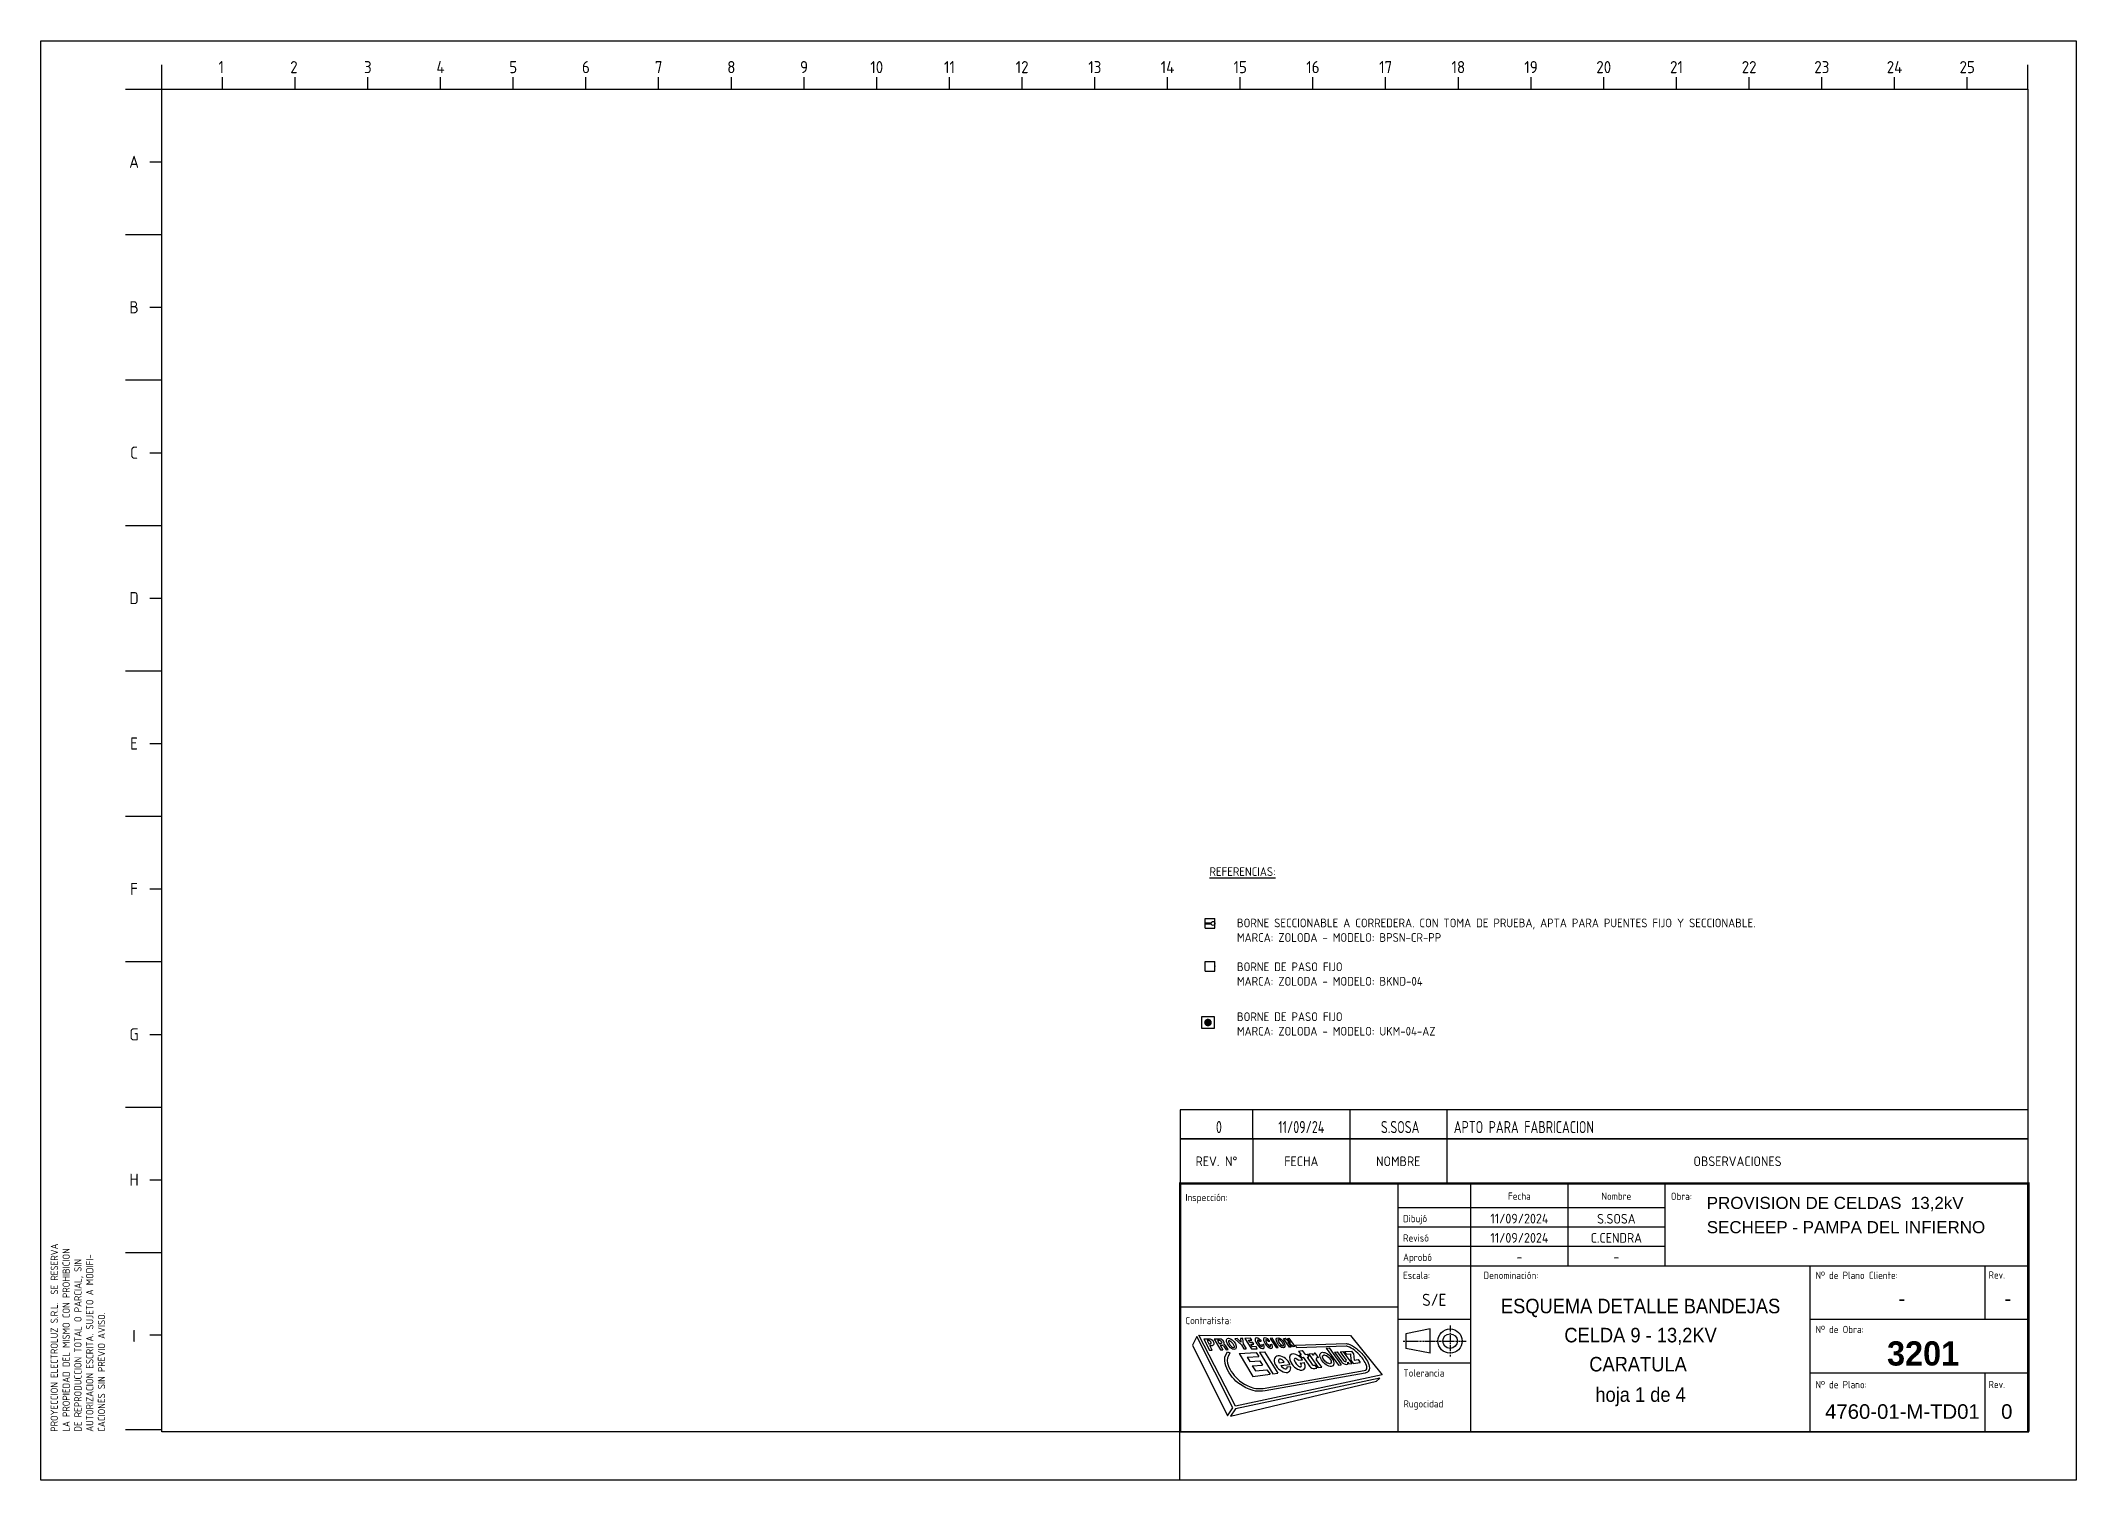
# Model space of a CAD drawing. Header units: millimetres. Extents: x 2272 to 7312, y -3839 to -3184.
# Drawn here: x 2271.5 to 2691.5, y -3839.2 to -3542.2 of the extents above; entities that cross this region are included whole.
import ezdxf
from ezdxf.enums import TextEntityAlignment as Align

# ---------------------------------------------------------------- set-up
doc = ezdxf.new("R2010")
doc.units = ezdxf.units.MM
doc.linetypes.add('CENTER', pattern=[2, 1.25, -0.25, 0.25, -0.25])
doc.layers.add('borneras', color=7, linetype='Continuous', lineweight=25)
doc.layers.add('SYMS', color=7, linetype='Continuous')
doc.layers.add('TEXTOS', color=3, linetype='Continuous')
doc.styles.add('ROMANS', font='isocp3.shx')
doc.styles.add('ROTULO', font='isocp3.shx')
doc.styles.add('style1', font='arial.ttf', dxfattribs={"height": 1})
doc.styles.add('style2', font='romab___.ttf', dxfattribs={"height": 1})
doc.styles.add('WD_IEC', font='ISOCP2.shx', dxfattribs={"width": 0.9, "height": 4})

msp = doc.modelspace()

# ---------------------------------------------------------------- texts
at = {"layer": 'TEXTOS', "ltscale": 2, "char_height": 1.8, "attachment_point": 1, "style": 'ROMANS'}
for s, width, insert in [('{\\LREFERENCIAS:}', 208.4427, (2512.66, -3712.7)), ('BORNE SECCIONABLE A CORREDERA. CON TOMA DE PRUEBA, APTA PARA PUENTES FIJO Y SECCIONABLE. MARCA: ZOLODA - MODELO: BPSN-CR-PP', 114.9796, (2518.32, -3723.29)), ('BORNE DE PASO FIJO\\PMARCA: ZOLODA - MODELO: BKND-04', 208.4427, (2518.32, -3732.33)), ('BORNE DE PASO FIJO\\PMARCA: ZOLODA - MODELO: UKM-04-AZ ', 208.4427, (2518.32, -3742.63))]:
    msp.add_mtext_dynamic_manual_height_columns(s, width=width, gutter_width=9, heights=[0], dxfattribs=dict(at, insert=insert))

# ---------------------------------------------------------------- blocks, each defined once
blk = doc.blocks.new('ROTULO F-A3')
at = {"color": 1, "linetype": 'Continuous'}
for p, q in [((25, 10), (25, 287)), ((25, 287), (410, 287)), ((410, 287), (410, 10)), ((410, 10), (25, 10))]:
    blk.add_line(p, q, dxfattribs=at)
at = {"color": 1}
blk.add_lwpolyline([(0, 0), (0, 297), (420, 297), (420, 0)], close=True, dxfattribs=at)
at = {"layer": 'TEXTOS'}
blk.add_line((25, 287), (25, 292), dxfattribs=at)
at = {"layer": 'TEXTOS', "color": 3}
for p, q in [((410, 287), (410, 292)), ((17.5, 287), (25, 287)), ((37.5, 287), (37.5, 289.5)), ((52.5, 287), (52.5, 289.5)), ((67.5, 287), (67.5, 289.5)), ((82.5, 287), (82.5, 289.5)), ((97.5, 287), (97.5, 289.5)), ((112.5, 287), (112.5, 289.5)), ((127.5, 287), (127.5, 289.5)), ((142.5, 287), (142.5, 289.5)), ((157.5, 287), (157.5, 289.5)), ((172.5, 287), (172.5, 289.5)), ((187.5, 287), (187.5, 289.5)), ((202.5, 287), (202.5, 289.5)), ((217.5, 287), (217.5, 289.5)), ((232.5, 287), (232.5, 289.5)), ((247.5, 287), (247.5, 289.5)), ((262.5, 287), (262.5, 289.5)), ((277.5, 287), (277.5, 289.5)), ((292.5, 287), (292.5, 289.5)), ((307.5, 287), (307.5, 289.5)), ((322.5, 287), (322.5, 289.5)), ((337.5, 287), (337.5, 289.5)), ((352.5, 287), (352.5, 289.5)), ((367.5, 287), (367.5, 289.5)), ((382.5, 287), (382.5, 289.5)), ((397.5, 287), (397.5, 289.5)), ((22.5, 272), (25, 272)), ((17.5, 257), (25, 257)), ((22.5, 242), (25, 242)), ((17.5, 227), (25, 227)), ((22.5, 212), (25, 212)), ((17.5, 197), (25, 197)), ((22.5, 182), (25, 182)), ((17.5, 167), (25, 167)), ((22.5, 152), (25, 152)), ((17.5, 137), (25, 137)), ((22.5, 122), (25, 122)), ((17.5, 107), (25, 107)), ((22.5, 92), (25, 92)), ((17.5, 77), (25, 77)), ((22.5, 62), (25, 62)), ((17.5, 47), (25, 47)), ((22.5, 30), (25, 30)), ((17.5, 10.5), (25, 10.5))]:
    blk.add_line(p, q, dxfattribs=at)
at = {"layer": 'TEXTOS', "color": 3, "style": 'ROMANS'}
for s, p in [('1', (37.25, 290.3)), ('2', (52.25, 290.3)), ('3', (67.5, 290.3)), ('4', (82.5, 290.3)), ('5', (97.5, 290.3)), ('6', (112.5, 290.3)), ('7', (127.5, 290.3)), ('8', (142.5, 290.3)), ('9', (157.5, 290.3)), ('10', (172.5, 290.3)), ('11', (187.5, 290.3)), ('12', (202.5, 290.3)), ('13', (217.5, 290.3)), ('14', (232.5, 290.3)), ('15', (247.5, 290.3)), ('16', (262.5, 290.3)), ('17', (277.5, 290.3)), ('18', (292.5, 290.3)), ('19', (307.5, 290.3)), ('20', (322.5, 290.3)), ('21', (337.5, 290.3)), ('22', (352.5, 290.3)), ('23', (367.5, 290.3)), ('24', (382.5, 290.3)), ('25', (397.5, 290.3))]:
    blk.add_text(s, height=2.5, dxfattribs=at).set_placement(p, align=Align.CENTER)
for s, p in [('A', (19.26, 272)), ('B', (19.26, 242)), ('C', (19.26, 212)), ('D', (19.26, 182)), ('E', (19.26, 152)), ('F', (19.26, 122)), ('G', (19.26, 92)), ('H', (19.26, 62)), ('I', (19.26, 29.78))]:
    blk.add_text(s, height=2.5, dxfattribs=at).set_placement(p, align=Align.MIDDLE)
at = {"layer": 'TEXTOS', "color": 3, "linetype": 'Continuous', "style": 'ROMANS'}
for s, p in [('SE RESERVA', (3.57, 38.3)), ('LA PROPIEDAD DEL MISMO CON PROHIBICION', (6, 10.01)), ('AUTORIZACION ESCRITA. SUJETO A MODIFI-', (10.86, 10.01)), ('DE REPRODUCCION TOTAL O PARCIAL, SIN', (8.43, 10.01)), ('PROYECCION ELECTROLUZ S.R.L.', (3.54, 10.01)), ('CACIONES SIN PREVIO AVISO.', (13.29, 10.01))]:
    blk.add_text(s, height=1.5, rotation=90, dxfattribs=at).set_placement(p)
blk = doc.blocks.new('LOGO ELECTROLUZ')
for p, q in [((42.8, -28.1), (45, -31.9)), ((42.8, -28.1), (44.4, -28.1)), ((43.1, -32), (45, -31.9)), ((45.5, -28.7), (47.7, -31.8)), ((47.7, -31.8), (49.5, -31.7)), ((61.9, -27.1), (64.3, -31.1)), ((62.3, -31.1), (64.3, -31.1)), ((75.5, -25), (76.8, -24.8)), ((84.2, -27.6), (85.3, -27.5)), ((107.5, -32.9), (110.6, -32.5)), ((107.5, -32.9), (109.8, -36)), ((110.6, -32.5), (112.9, -35.7)), ((130.3, -30.6), (132.7, -30.4)), ((130.3, -30.6), (140.6, -44.7)), ((132.7, -30.4), (142.8, -44.4)), ((141.8, -33.5), (144.2, -33.4)), ((141.8, -33.5), (146.8, -40.5)), ((144.2, -33.4), (151.4, -43.3)), ((145.4, -33.3), (151.4, -33)), ((145.4, -33.3), (146.9, -35.4)), ((153, -34.9), (151.4, -33)), ((58.4, -34.9), (72.6, -34)), ((58.4, -34.9), (69.8, -54)), ((65, -38.1), (74.8, -37.5)), ((65, -38.1), (67.2, -41.6)), ((67.2, -41.6), (75.7, -41.1)), ((69.3, -45.1), (77.9, -44.6)), ((69.3, -45.1), (72, -49.3)), ((72, -49.3), (81.4, -48.4)), ((72.6, -34), (74.8, -37.5)), ((75.2, -33.9), (79.4, -33.6)), ((75.2, -33.9), (86.4, -51.8)), ((75.7, -41.1), (77.9, -44.6)), ((79.4, -33.6), (90.4, -51.3)), ((81.4, -48.4), (84, -52.1)), ((91.5, -42.6), (95.6, -42.1)), ((92.9, -44.9), (100.5, -43.9)), ((98.2, -46), (101, -45.7)), ((107.3, -40.5), (110.8, -40.1)), ((108.3, -36.1), (109.8, -36)), ((108.3, -36.1), (109.9, -38.3)), ((109.1, -42.8), (112.2, -42.4)), ((109.9, -38.3), (111.3, -38.1)), ((111.3, -38.1), (116.7, -45.7)), ((112.9, -35.7), (114.5, -35.6)), ((114.5, -35.6), (116, -37.7)), ((114.5, -37.9), (116, -37.7)), ((114.5, -37.9), (118.8, -44)), ((120.3, -44.7), (120.9, -44.7)), ((120.7, -47.3), (122.6, -47.1)), ((120.9, -44.7), (122.6, -47.1)), ((137.1, -33.8), (139.5, -33.7)), ((137.1, -33.8), (143, -41.9)), ((139.5, -33.7), (144.5, -40.6)), ((140.6, -44.7), (142.8, -44.4)), ((143, -41.9), (144.1, -42.8)), ((144.1, -42.8), (145.3, -43.6)), ((144.5, -40.6), (145.3, -41.3)), ((145.3, -41.3), (146.1, -41.6)), ((145.3, -43.6), (146.7, -43.9)), ((146.1, -41.6), (146.7, -41.5)), ((146.7, -41.5), (146.8, -41)), ((146.7, -43.9), (147.8, -43.8)), ((146.8, -41), (146.8, -40.5)), ((146.9, -35.4), (150.4, -35.2)), ((147.8, -43.8), (148.1, -43.2)), ((148.1, -43.2), (148.1, -42.2)), ((148.1, -42.2), (149.1, -43.6)), ((149.1, -43.6), (151.4, -43.3)), ((150.4, -35.2), (150.7, -40.5)), ((150.7, -40.5), (152.6, -43.2)), ((152.6, -43.2), (158.4, -42.4)), ((153, -34.9), (153.3, -40.5)), ((153.3, -40.5), (156.6, -40)), ((156.6, -40), (158.4, -42.4)), ((69.8, -54), (84, -52.1)), ((86.4, -51.8), (90.4, -51.3))]:
    blk.add_line(p, q)
for points in [[(53.4, -79.7), (23.5, -20.9), (20, -28.1), (49, -86.5)], [(25.3, -19.9), (150.5, -20), (176.6, -52.5), (55.5, -78.3)], [(37.4, -27.9), (37.7, -27.5), (37.8, -27.1), (37.8, -26.7), (37.8, -26.3), (37.7, -25.8), (37.4, -25.4), (37.2, -25), (37, -24.6), (36.5, -24.2), (36.1, -23.8), (35.7, -23.6), (35.3, -23.4), (34.9, -23.2), (34.5, -23.1), (34.3, -23.1), (29.3, -23.1), (34, -32.1), (36.2, -32.1), (34.2, -28.3), (36.5, -28.3), (36.9, -28.2)], [(35, -27), (35.2, -26.8), (35.4, -26.6), (35.4, -26.4), (35.4, -26.2), (35.3, -26), (35.3, -25.8), (35.1, -25.6), (35, -25.4), (34.9, -25.1), (34.7, -24.9), (34.5, -24.7), (34.4, -24.5), (34.1, -24.4), (33.9, -24.4), (33.8, -24.3), (32.1, -24.3), (33.5, -27), (34.8, -27)], [(69.7, -25.8), (67.3, -25.9), (66.1, -24), (69, -23.9), (68, -22.4), (63.1, -22.5), (68.6, -31), (73.3, -31), (72.5, -29.3), (69.5, -29.4), (68.2, -27.3), (70.7, -27.2)], [(90.7, -30), (85.7, -22.4), (84, -22.5), (89, -30)], [(171.8, -57.8), (174.7, -55.3), (55.6, -80.7), (51.4, -86.7)]]:
    blk.add_lwpolyline(points, close=True)
for points in [[(43.2, -23), (38, -23.1), (43.2, -32)], [(62, -27.2), (61.6, -22.6), (59.6, -22.6), (60, -25.6), (56.9, -22.7), (54.9, -22.8), (60.4, -27.9), (62.3, -31.1)], [(77.3, -27.7), (78.4, -27.6)], [(95.1, -22.5), (96.4, -22.2), (100.8, -26.1), (98.3, -22.5), (99.6, -22.3), (104.4, -29.3), (103.1, -29.4), (98.7, -25.6), (101.4, -29.6), (100.1, -29.8), (95.1, -22.5)], [(127.6, -38.1), (127.1, -37.8), (127.6, -37.4)], [(127.5, -37.4), (127.3, -36.9), (127.8, -36.8)], [(127.9, -38.8), (127.3, -38.5), (127.6, -38.1)], [(128.2, -39.4), (127.6, -39.2), (127.9, -38.8)], [(127.7, -36.8), (127.9, -36.2), (128.3, -36.4)], [(128.5, -40), (127.9, -39.9), (128.2, -39.4)], [(128.3, -36.4), (128.8, -36), (129, -36.4)], [(128.9, -40.5), (128.3, -40.5), (128.5, -40)], [(129.4, -41), (128.8, -41), (128.9, -40.5)], [(129, -36.4), (129.5, -36.1), (129.7, -36.6)], [(129.9, -41.5), (129.3, -41.5), (129.4, -41)], [(129.7, -36.6), (130.3, -36.4), (130.3, -36.9)], [(130.5, -42), (129.9, -42), (129.9, -41.5)], [(130.3, -36.9), (130.9, -36.7), (130.9, -37.2)], [(131, -42.4), (130.4, -42.5), (130.4, -42)], [(130.9, -37.2), (131.5, -37.1), (131.5, -37.6)], [(131.6, -42.7), (131, -42.9), (131, -42.4)], [(131.5, -37.6), (132.1, -37.6), (132, -38.1)], [(132.2, -43), (131.7, -43.2), (131.6, -42.7)], [(132, -38.1), (132.6, -38), (132.5, -38.6)], [(132.9, -43.2), (132.4, -43.5), (132.2, -43)], [(132.5, -38.5), (133.1, -38.6), (133, -39.1)], [(133.6, -43.2), (133.2, -43.6), (132.9, -43.2)], [(133, -39.1), (133.6, -39.1), (133.4, -39.6)], [(133.4, -39.6), (134, -39.7), (133.8, -40.2)], [(134.2, -42.8), (134, -43.4), (133.6, -43.2)], [(133.8, -40.2), (134.3, -40.4), (134.1, -40.8)], [(134.1, -40.8), (134.6, -41.1), (134.3, -41.5)], [(134.4, -42.2), (134.7, -42.7), (134.2, -42.8)], [(134.3, -41.5), (134.8, -41.8), (134.4, -42.2)]]:
    blk.add_lwpolyline(points)
for points in [[(43.6, -24.9, 0.267537), (42.4, -24.2), (40.6, -24.1), (42.1, -26.8), (43.3, -26.8, 0.577864), (44, -25.6, -0.577864), (43.3, -26.8, 0.577864), (44, -25.6)], [(161.6, -49.1), (162.7, -48.8, 0.142238), (163.2, -48.5), (163.4, -48.3), (163.8, -47.7), (163.9, -47), (163.8, -45.8), (163.5, -44.8), (163, -43.5), (162.4, -42.4), (161.8, -41.2), (160.8, -39.7), (159.9, -38.5), (159, -37.4), (158.1, -36.4), (157.2, -35.4), (156.4, -34.6), (155.2, -33.5), (154, -32.6), (152.5, -31.5), (151, -30.5), (149.5, -29.8), (148, -29.1, 0.120209), (146.7, -28.8), (106.2, -30.2), (105.1, -28.2), (146.8, -26.8, -0.106118), (148.6, -27.1), (150.4, -27.8), (152.1, -28.7), (153.7, -29.7), (155.3, -30.9), (156.5, -31.9), (157.8, -33), (158.7, -33.9), (159.7, -34.9), (160.7, -36.1), (161.6, -37.2), (162.5, -38.5), (163.6, -40.1), (164.3, -41.4), (165, -42.7), (165.5, -44.1), (165.9, -45.3), (166, -47), (165.9, -48.5), (165.1, -49.7), (164.9, -49.9, -0.158957), (162.5, -51.1), (79.9, -65.8), (77.8, -66), (75.6, -66.1), (73.4, -66.1), (72, -66), (70.1, -65.5), (66.8, -64.5), (64.1, -63.4), (61.7, -62), (59.5, -60.5), (57.4, -59.1), (55.9, -57.7), (54.3, -56.1), (52.8, -54.5), (51.5, -52.7), (50.2, -50.9), (49.1, -49.1), (48.2, -47), (47.4, -45.2), (46.9, -43.2), (46.6, -40.8), (46.8, -38), (47.3, -36.5), (48.8, -33.7), (50.8, -34.5), (49.3, -37.3), (48.9, -38.5), (48.7, -40.7), (49, -42.8), (49.4, -44.5), (50.1, -46.1), (51, -48.1), (52, -49.8), (53.3, -51.5), (54.4, -53.1), (55.9, -54.6), (57.4, -56.2), (58.8, -57.5), (60.7, -58.8), (62.8, -60.2), (65, -61.4), (67.5, -62.5), (70.7, -63.5), (72.3, -63.9), (74.1, -63.9, 0.000442), (74.1, -63.9), (75.9, -63.9), (78.3, -63.7)]]:
    blk.add_lwpolyline(points, format="xyb", close=True)
for points in [[(49.5, -31.7), (47.5, -28.7, 0.145776), (45.9, -27.3)], [(82.4, -24.9), (83.7, -24.7, 0.098269), (83.3, -24.1)], [(123.7, -38.4, 0.75829), (123.9, -38.3), (121.5, -34.9, 0.3122), (121.1, -34.7, 0.345642), (119.9, -36.3, -0.737417), (119.7, -36.3), (118.9, -35.3), (115.9, -35.4), (123.8, -46.6), (126.8, -46.3), (122.2, -39.9)]]:
    blk.add_lwpolyline(points, format="xyb")
for centre, radius, start, end in [((44.4, -29.5), 1.43, 34.1273, 89.7303), ((75.1, -25.3), 1.81, 16.3046, 38.754), ((78.4, -28), 0.409, 20.8811, 97.3911), ((85.3, -27.9), 0.409, 20.8811, 97.3911), ((120.2, -42.8), 4.52, 211.7567, 281.064), ((120.3, -42.9), 1.78, 215.6519, 271.0931)]:
    blk.add_arc(centre, radius, start, end)
for centre, major_axis, ratio, start_param, end_param in [((43.7, -25.6), (-1.78, 2.27), 0.71837, 3.478682, 5.643844), ((75.4, -26.5), (-3.28, 4.19), 0.425735, 4.931811, 10.366574), ((75.6, -26.5), (-1.92, 2.79), 0.27429, 5.104169, 10.390045), ((82.3, -26.4), (-3.28, 4.19), 0.425735, 4.931811, 10.366574), ((82.4, -26.4), (-1.92, 2.79), 0.27429, 5.104169, 10.390045), ((94.3, -43.7), (-5.83, 5.9), 0.605135, 4.137609, 10.165169), ((93.4, -42.1), (-1.92, 2.28), 0.636404, 4.248349, 7.545851), ((94.8, -43.9), (-2.96, 3.52), 0.458058, 1.483197, 3.735763), ((106.5, -42), (-5.68, 5.87), 0.559918, 4.508545, 10.442424), ((106.9, -42.5), (-2.69, 3.3), 0.373274, 5.022938, 10.616838), ((123.4, -39.6), (-0.86, 1.04), 0.873543, 5.241192, 7.433383)]:
    blk.add_ellipse(centre, major_axis=major_axis, ratio=ratio, start_param=start_param, end_param=end_param)
for centre, major_axis, ratio in [((52.1, -27), (-3.4, 4.33), 0.506682), ((52.2, -27.3), (-2.1, 3.06), 0.330901), ((92.7, -26.1), (-3.03, 3.87), 0.489465), ((92.8, -26), (-1.91, 2.78), 0.302309), ((130.9, -39.8), (-5.09, 5.23), 0.516133)]:
    blk.add_ellipse(centre, major_axis=major_axis, ratio=ratio)
blk = doc.blocks.new('Rotulo Ppa del Infierno')
at = {"color": 7}
for p, q in [((0, 60.52), (-175, 60.52)), ((-175, 60.52), (-175, 51.31)), ((-160, 60.52), (-160, 51.31)), ((-140, 60.52), (-140, 51.31)), ((-120, 60.52), (-120, 51.31))]:
    blk.add_line(p, q, dxfattribs=at)
for p, q in [((0, 51.31), (0, 60.52)), ((-130, 25.81), (-175, 25.81)), ((-0.1, 0.1), (0.1, 0.1)), ((0, 0.2), (0, 0))]:
    blk.add_line(p, q)
at = {"color": 7, "linetype": 'Continuous'}
for p, q in [((-130, 0.31), (-130, 51.31)), ((-115, 0.31), (-115, 51.31)), ((-95, 51.31), (-95, 34.31)), ((-75, 51.31), (-75, 34.31)), ((-75, 46.31), (-130, 46.31)), ((-75, 42.31), (-130, 42.31)), ((-75, 38.31), (-130, 38.31)), ((-130, 34.31), (0, 34.31)), ((-45, 0.31), (-45, 34.31)), ((-9, 34.27), (-9, 23.31)), ((-130, 23.31), (-115, 23.31)), ((-123.4, 21.31), (-128.4, 20.31)), ((-123.4, 16.31), (-123.4, 21.31)), ((-45, 23.31), (0, 23.31)), ((-128.4, 20.31), (-128.4, 17.31)), ((-123.4, 16.31), (-128.4, 17.31)), ((-130, 14.31), (-115, 14.31)), ((-45, 12.23), (0, 12.23)), ((-9, 12.19), (-9, 0.1))]:
    blk.add_line(p, q, dxfattribs=at)
at = {"color": 3, "linetype": 'CENTER'}
blk.add_line((-119.3, 22.01), (-119.3, 15.61), dxfattribs=at)
at = {"color": 3, "linetype": 'CENTER', "ltscale": 0.3}
blk.add_line((-129, 18.81), (-116, 18.81), dxfattribs=at)
at = {"color": 1, "linetype": 'Continuous'}
blk.add_line((-175, 0.1), (0, 0.1), dxfattribs=at)
at = {"color": 1, "linetype": 'Continuous', "const_width": 0.5}
blk.add_lwpolyline([(-175, 0.1), (-175, 51.31), (0, 51.31), (0, 0.1)], dxfattribs=at)
at = {"color": 7, "linetype": 'Continuous'}
for radius in [2.5, 1.5]:
    blk.add_circle((-119.3, 18.81), radius, dxfattribs=at)
at = {"xscale": 0.25, "yscale": 0.25, "zscale": 0.25}
blk.add_blockref('LOGO ELECTROLUZ', (-177.45, 24.99), dxfattribs=at)
at = {"color": 3, "linetype": 'Continuous', "style": 'ROMANS'}
for s, height, p in [('REV. N%%D', 2, (-167.5, 55.91)), ('FECHA', 2, (-150, 55.91)), ('NOMBRE', 2, (-130, 55.91)), ('OBSERVACIONES', 2, (-60, 55.91)), ('Fecha', 1.5, (-105, 48.72)), ('Nombre', 1.5, (-85, 48.72))]:
    blk.add_text(s, height=height, dxfattribs=at).set_placement(p, align=Align.MIDDLE)
for s, p in [('Inspección:', (-173.91, 47.69)), ('Obra:', (-73.75, 47.94)), ('Dibujó', (-129, 43.34)), ('Revisó', (-129, 39.34)), ('Aprobó', (-129, 35.34)), ('Escala:', (-129, 31.63)), ('Denominación:', (-112.4, 31.63)), ('Nº de Plano Cliente:', (-43.91, 31.63)), ('Rev.', (-8.21, 31.71)), ('Contratista:', (-173.91, 22.3)), ('Nº de Obra:', (-43.91, 20.46)), ('Tolerancia', (-128.92, 11.48)), ('Nº de Plano:', (-43.91, 9.08)), ('Rev.', (-8.21, 9.11)), ('Rugocidad', (-128.92, 5.12))]:
    blk.add_text(s, height=1.5, dxfattribs=at).set_placement(p)
at = {"color": 7, "style": 'style1'}
for tag, p in [('OBRA1', (-66.34, 46.07)), ('OBRA2', (-66.34, 41.07)), ('OBRA3', (-66.34, 36.07))]:
    blk.add_attdef(tag, p, '', height=2.5, dxfattribs=at)
at = {"color": 3, "style": 'ROMANS'}
for tag, p in [('FECHDIB', (-105, 43.08)), ('NAMEDIB', (-85, 43.05)), ('FECHREV', (-105, 39.11)), ('NAMEREV', (-85, 39.1)), ('FECHAPR', (-105, 35.18)), ('NAMEAPR', (-85, 35.18))]:
    blk.add_attdef(tag, text='', height=2, dxfattribs=at).set_placement(p, align=Align.CENTER)
at = {"color": 7, "style": 'ROMANS'}
blk.add_attdef('ESC', text='', height=2.5, dxfattribs=at).set_placement((-122.57, 27.33), align=Align.MIDDLE)
at = {"color": 7}
for tag, height, style, p in [('DESCRIPCION1', 3, 'style1', (-80, 24.56)), ('DESCRIPCION2', 3, 'style1', (-80, 18.56)), ('NºIP', 5, 'style2', (-21.71, 13.77)), ('DESCRIPCION3', 3, 'style1', (-80, 12.56)), ('DESCRIPCION4', 3, 'style1', (-80, 6.28)), ('REV', 3, 'style1', (-4.44, 2.79))]:
    blk.add_attdef(tag, text='', height=height, dxfattribs=dict(at, style=style)).set_placement(p, align=Align.CENTER)
at = {"color": 7, "linetype": 'Continuous', "style": 'style1'}
for tag, p in [('NºPLCLIENTE', (-26.07, 26.12)), ('REVCLIENTE', (-4.21, 26.12)), ('NºPLANO', (-25.97, 2.78))]:
    blk.add_attdef(tag, text='', height=3, dxfattribs=at).set_placement(p, align=Align.CENTER)
blk = doc.blocks.new('REVISION001')
for p, q in [((-160, 0), (-160, 6)), ((-140, 6), (-140, 0)), ((-120, 6), (-120, 0))]:
    blk.add_line(p, q)
blk.add_lwpolyline([(-175, 0), (0, 0), (0, 6), (-175, 6)], close=True)
at = {"style": 'ROTULO', "width": 0.8}
for tag, p in [('REV-N°', (-167, 1.2)), ('FECHA', (-150, 1.2)), ('REVISO', (-129.6, 1.2))]:
    blk.add_attdef(tag, text='', height=2.5, dxfattribs=at).set_placement(p, align=Align.CENTER)
blk.add_attdef('DESCRIPCION', (-118.54, 1.2), '', height=2.5, dxfattribs=at)
blk = doc.blocks.new('BORNERA AMPEROMETRICA SECCIONABLE')
at = {"layer": 'borneras', "linetype": 'Continuous'}
for p, q in [((0, 1), (2, 1)), ((0, -1), (0, 1)), ((2, -1), (2, 1)), ((0, -1), (2, -1)), ((0, -1), (2, -1))]:
    blk.add_line(p, q, dxfattribs=at)
at = {"layer": 'borneras', "ltscale": 2, "const_width": 0.5}
blk.add_lwpolyline([(1.2, 0), (0, 0)], dxfattribs=at)
at = {"layer": 'borneras'}
blk.add_circle((1.6, 0), 0.4, dxfattribs=at)
at = {"layer": 'borneras', "linetype": 'Continuous'}
for p in [(0, 0), (2, 0)]:
    blk.add_point(p, dxfattribs=at)
at = {"layer": 'TEXTOS', "style": 'ROMANS', "width": 0.8}
blk.add_attdef('BORNERA', text='', height=1.8, dxfattribs=at).set_placement((0, 2), align=Align.RIGHT)
blk.add_attdef('BORNE', (2, 2), '', height=1.8, dxfattribs=at)
blk = doc.blocks.new('VT0001')
for p, q in [((-1.25, -1.25), (-1.25, 1.25)), ((-1.25, 1.25), (1.25, 1.25)), ((1.25, 1.25), (1.25, -1.25)), ((1.25, -1.25), (-1.25, -1.25))]:
    blk.add_line(p, q)
at = {"style": 'WD_IEC'}
for tag, p in [('INST', (-2.25, 6.5)), ('LOC', (-2.25, 3.5)), ('DESC1', (-2.25, -6.25)), ('DESC2', (-2.25, -9.25)), ('DESC3', (-2.25, -12.25))]:
    blk.add_attdef(tag, text='', height=2.5, dxfattribs=at).set_placement(p, align=Align.RIGHT)
at = {"style": 'WD_IEC', "flags": 1}
for tag, p, height in [('ASSYCODE', (2.75, 10.75), 1), ('CATDESC', (2.75, 9.25), 1), ('MFG', (2.75, 7.25), 1.5), ('CAT', (2.75, 4.75), 1.5), ('X4PIN01', (-1.25, 1), 0.25), ('X4TERM01', (-1.25, 0), 0.25), ('X4TERMDESC01', (-1.25, 0.5), 0.4), ('STRIPSEQ', (0, 0), 0.025), ('X2PIN01', (0, 2.25), 0.25), ('X2TERM01', (0, 1.25), 0.25), ('X8PIN01', (0, -0.25), 0.25), ('X2TERMDESC01', (0, 1.75), 0.4), ('X1PIN01', (1.25, 1), 0.25), ('X1TERM01', (1.25, 0), 0.25), ('X1TERMDESC01', (1.25, 0.5), 0.4), ('LINKTERM', (0, -0.04), 0.025), ('X8TERM01', (0, -1.25), 0.25), ('X8TERMDESC01', (0, -0.75), 0.4)]:
    blk.add_attdef(tag, p, '', height=height, dxfattribs=at)
at = {"style": 'WD_IEC', "flags": 8}
for tag, height, p in [('TAGSTRIP', 2.5, (-2.25, 0.5)), ('TERM01', 2, (-2.25, -3.25))]:
    blk.add_attdef(tag, text='', height=height, dxfattribs=at).set_placement(p, align=Align.RIGHT)

# ---------------------------------------------------------------- hatches: boundary and pattern name
h = msp.add_hatch(color=5)
h.dxf.hatch_style = 1
h.set_gradient(color1=(0, 0, 255), one_color=1, tint=1)
edge = h.paths.add_edge_path()
edge.add_arc((2512.34, -3744.73), 0.793, 0, 360)

# ---------------------------------------------------------------- linework, layer by layer
at = {"color": 0, "linetype": 'Continuous'}
for p, q in [((2511.79, -3732.14), (2513.79, -3732.14)), ((2511.79, -3734.14), (2511.79, -3732.14)), ((2513.79, -3734.14), (2513.79, -3732.14)), ((2511.79, -3734.14), (2513.79, -3734.14)), ((2511.79, -3734.14), (2513.79, -3734.14))]:
    msp.add_line(p, q, dxfattribs=at)
msp.add_line((2506.5, -3829.17), (2506.5, -3839.17))
msp.add_point((2513.79, -3733.14), dxfattribs=at)

# ---------------------------------------------------------------- block references
msp.add_blockref('ROTULO F-A3', (2271.5, -3839.17))
msp.add_blockref('REVISION001', (2681.6, -3768.75)).add_auto_attribs({'REV-N°': '0', 'FECHA': '11/09/24', 'REVISO': 'S.SOSA', 'DESCRIPCION': 'APTO PARA FABRICACION'})
ref = msp.add_blockref('Rotulo Ppa del Infierno', (2681.6, -3829.27))
ref.add_attrib('OBRA1', 'PROVISION DE CELDAS  13,2kV', (2615.26, -3783.2), dxfattribs={"color": 7, "height": 2.5, "style": 'style1'})
ref.add_attrib('OBRA2', 'SECHEEP - PAMPA DEL INFIERNO', (2615.26, -3788.2), dxfattribs={"color": 7, "height": 2.5, "style": 'style1'})
ref.add_attrib('DESCRIPCION1', 'ESQUEMA DETALLE BANDEJAS', dxfattribs={"color": 7, "height": 3, "style": 'style1', "width": 0.9}).set_placement((2601.6, -3804.72), align=Align.CENTER)
ref.add_attrib('DESCRIPCION2', 'CELDA 9 - 13,2KV', dxfattribs={"color": 7, "height": 3, "style": 'style1', "width": 0.9}).set_placement((2601.6, -3810.72), align=Align.CENTER)
ref.add_attrib('DESCRIPCION3', 'CARATULA ', dxfattribs={"color": 7, "height": 3, "style": 'style1', "width": 0.9}).set_placement((2601.6, -3816.72), align=Align.CENTER)
ref.add_attrib('DESCRIPCION4', 'hoja 1 de 4', dxfattribs={"color": 7, "height": 3, "style": 'style1', "width": 0.9}).set_placement((2601.6, -3822.99), align=Align.CENTER)
ref.add_attrib('NºPLANO', '4760-01-M-TD01', dxfattribs={"color": 7, "linetype": 'Continuous', "height": 3, "style": 'style1'}).set_placement((2655.63, -3826.49), align=Align.CENTER)
ref.add_attrib('REV', '0', dxfattribs={"color": 7, "height": 3, "style": 'style1'}).set_placement((2677.16, -3826.49), align=Align.CENTER)
ref.add_attrib('NºIP', '3201', dxfattribs={"color": 7, "height": 5, "style": 'style2'}).set_placement((2659.89, -3815.5), align=Align.CENTER)
ref.add_attrib('NºPLCLIENTE', '-', dxfattribs={"color": 7, "linetype": 'Continuous', "height": 3, "style": 'style1'}).set_placement((2655.53, -3803.15), align=Align.CENTER)
ref.add_attrib('REVCLIENTE', '-', dxfattribs={"color": 7, "linetype": 'Continuous', "height": 3, "style": 'style1'}).set_placement((2677.39, -3803.15), align=Align.CENTER)
ref.add_attrib('NAMEDIB', 'S.SOSA', dxfattribs={"color": 3, "height": 2, "style": 'ROMANS'}).set_placement((2596.6, -3786.22), align=Align.CENTER)
ref.add_attrib('FECHDIB', '11/09/2024', dxfattribs={"color": 3, "height": 2, "style": 'ROMANS'}).set_placement((2576.6, -3786.19), align=Align.CENTER)
ref.add_attrib('NAMEREV', 'C.CENDRA', dxfattribs={"color": 3, "height": 2, "style": 'ROMANS'}).set_placement((2596.6, -3790.17), align=Align.CENTER)
ref.add_attrib('FECHREV', '11/09/2024', dxfattribs={"color": 3, "height": 2, "style": 'ROMANS'}).set_placement((2576.6, -3790.16), align=Align.CENTER)
ref.add_attrib('NAMEAPR', '-', dxfattribs={"color": 3, "height": 2, "style": 'ROMANS'}).set_placement((2596.6, -3794.1), align=Align.CENTER)
ref.add_attrib('FECHAPR', '-', dxfattribs={"color": 3, "height": 2, "style": 'ROMANS'}).set_placement((2576.6, -3794.1), align=Align.CENTER)
ref.add_attrib('ESC', 'S/E', dxfattribs={"color": 7, "height": 2.5, "style": 'ROMANS'}).set_placement((2559.03, -3801.94), align=Align.MIDDLE)
at = {"layer": 'borneras'}
msp.add_blockref('BORNERA AMPEROMETRICA SECCIONABLE', (2511.79, -3724.29), dxfattribs=at)
at = {"layer": 'SYMS'}
msp.add_blockref('VT0001', (2512.34, -3744.73), dxfattribs=at)

msp.set_redraw_order([(e.dxf.handle, doc.entitydb.next_handle()) for e in msp.query("TEXT MTEXT ATTDEF DIMENSION ARC_DIMENSION")])  # texts and dimensions are drawn at this point

doc.saveas('drawing.dxf')
